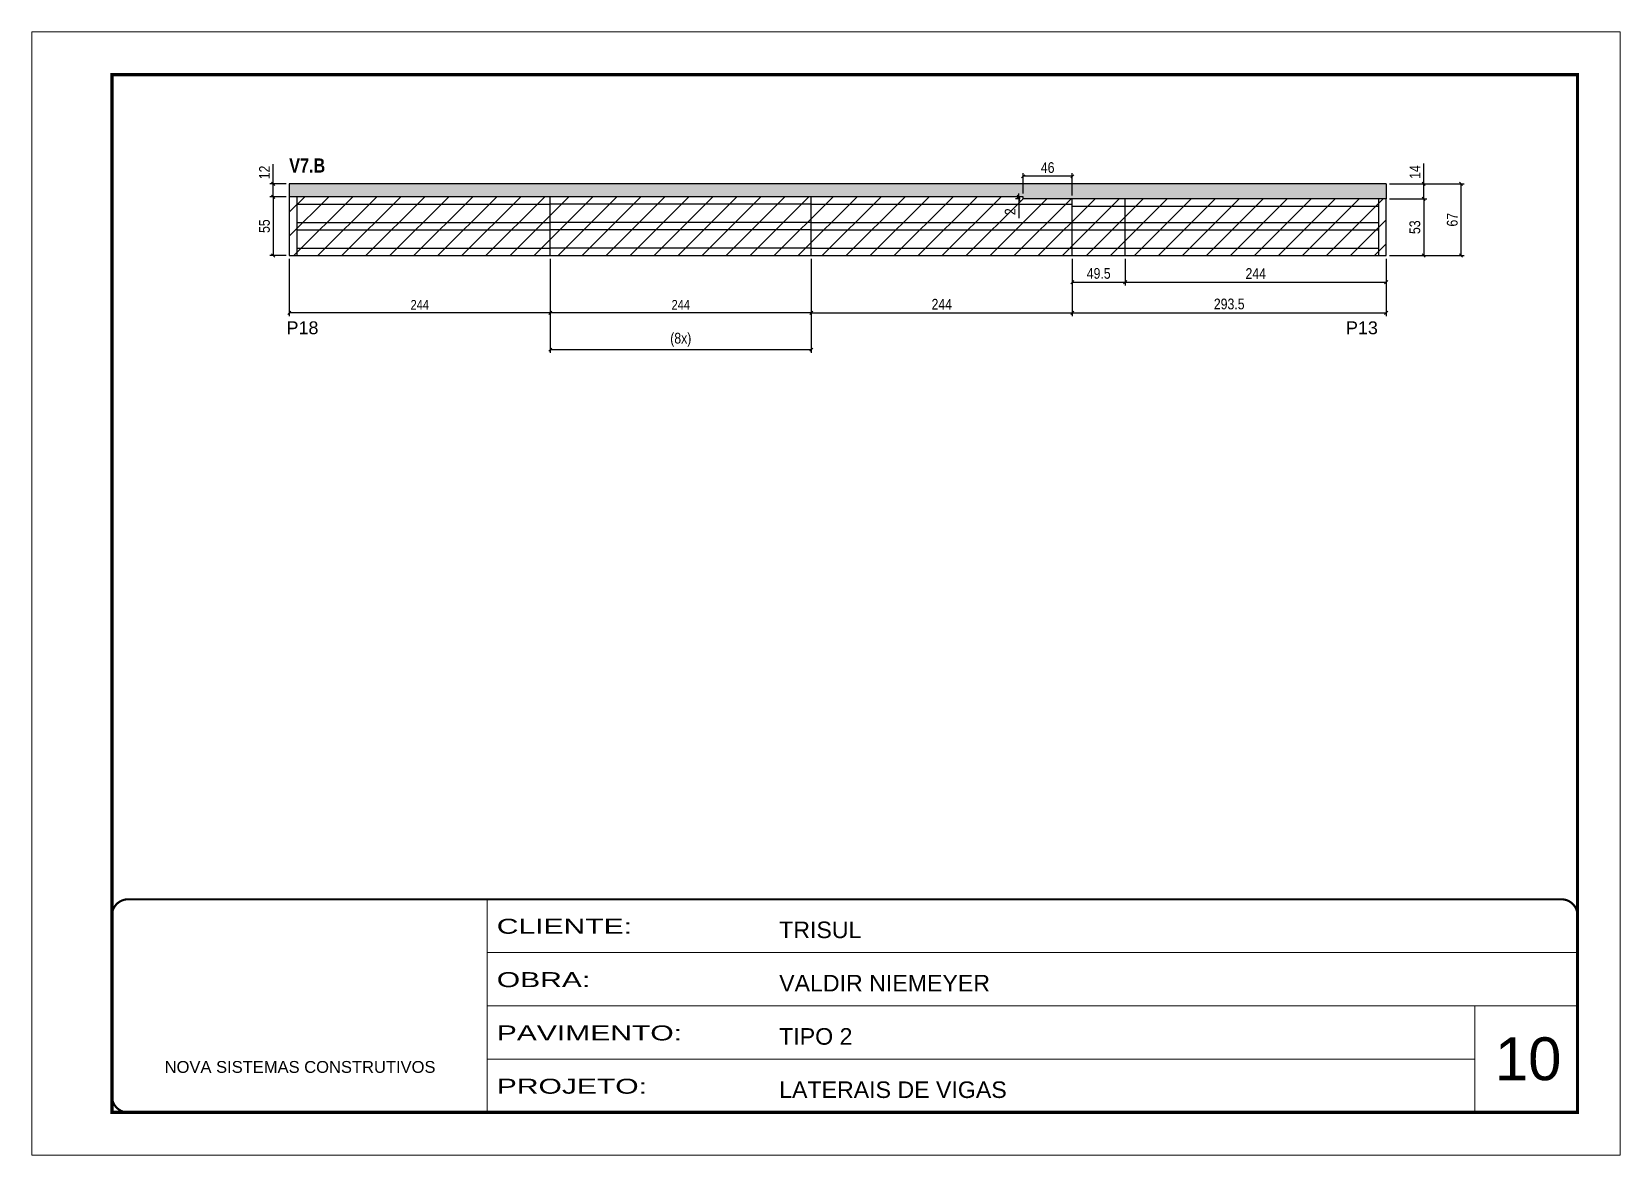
# Model space of a CAD drawing. Extents: x 3330 to 22105, y 1197 to 30204.
# Drawn here: x 14445 to 15930, y 26466 to 27516 of the extents above; entities that cross this region are included whole.
import ezdxf

# ---------------------------------------------------------------- set-up
doc = ezdxf.new("R2010")
doc.units = 0
doc.linetypes.add('CONTINUO', pattern=[0])
doc.linetypes.add('DASHED', pattern=[0.75, 0.5, -0.25])
for name, color, linetype in [('5', 5, 'Continuous'), ('COTA', 241, 'Continuous'), ('NOMENCLATURA', 7, 'Continuous'), ('Painéis', 200, 'Continuous'), ('SARR_2.2x7', 40, 'Continuous')]:
    doc.layers.add(name, color=color, linetype=linetype)
for name, color, linetype, lineweight in [('CARIMBO', 255, 'Continuous', 9), ('Folhas', 255, 'Continuous', 9), ('Hachura', 251, 'Continuous', 9), ('SARRAFO DE PRESSAO', 251, 'DASHED', 9)]:
    doc.layers.add(name, color=color, linetype=linetype, lineweight=lineweight)
doc.styles.add('ARIAL', font='arial.ttf')
doc.styles.add('COTA TECNICA', font='techl___.ttf', dxfattribs={"height": 10})
doc.styles.add('COTA TECNICA-50', font='techl___.ttf', dxfattribs={"height": 9})
doc.styles.get("Standard").update_dxf_attribs({"font": 'arial.ttf'})
doc.styles.add('TECNICA', font='techb___.ttf', dxfattribs={"height": 10})
doc.styles.add('Tecnologia', font='')
doc.styles.get('Tecnologia').set_extended_font_data('Forgotten Futurist')
doc.dimstyles.new('COTA PAINEL-50', dxfattribs={"dimtxt": 9, "dimasz": 3, "dimexe": 3, "dimexo": 3, "dimgap": 3, "dimtad": 1, "dimdec": 1, "dimzin": 12, "dimdsep": 46, "dimtxsty": 'COTA TECNICA-50', "dimblk1": 'OBLIQUE', "dimblk2": 'OBLIQUE', "dimsah": 1, "dimcen": 0.9, "dimclrd": 4, "dimclre": 4, "dimclrt": 240, "dimadec": 1, "dimazin": 3, "dimtfac": 1, "dimtdec": 1, "dimtmove": 0, "dimatfit": 3, "dimfxl": 1, "dimtolj": 1, "dimtzin": 12, "dimarcsym": 0})
doc.dimstyles.new('PAINEL', dxfattribs={"dimtxt": 10, "dimasz": 3, "dimexe": 3, "dimexo": 3, "dimgap": 3, "dimtad": 1, "dimdec": 1, "dimzin": 12, "dimdsep": 46, "dimtxsty": 'COTA TECNICA', "dimblk1": 'OBLIQUE', "dimblk2": 'OBLIQUE', "dimsah": 1, "dimcen": 0.9, "dimclrd": 4, "dimclre": 4, "dimclrt": 240, "dimadec": 1, "dimazin": 3, "dimtfac": 1, "dimtdec": 1, "dimtmove": 0, "dimatfit": 3, "dimfxl": 1, "dimtolj": 1, "dimtzin": 12, "dimarcsym": 0})

msp = doc.modelspace()

# ---------------------------------------------------------------- texts
at = {"layer": '5', "linetype": 'Continuous'}
for s, p in [('P18', (14682.72, 27233.32)), ('P13', (15673.17, 27233.32))]:
    msp.add_text(s, height=12, rotation=359.99996, dxfattribs=at).set_placement(p)
at = {"layer": 'CARIMBO', "style": 'ARIAL'}
msp.add_text('10', height=40, dxfattribs=at).set_placement((15812.42, 26536.12))
at = {"layer": 'NOMENCLATURA', "style": 'TECNICA'}
msp.add_text('V7.B', height=13.2, dxfattribs=at).set_placement((14685.25, 27384.37))

# ---------------------------------------------------------------- blocks, each defined once
blk = doc.blocks.new('9999999999')
at = {"color": 30, "linetype": 'CONTINUO'}
for p, q in [((98564.6, 34230.2), (98564.6, 34429.4)), ((98564.6, 34379.6), (99584, 34379.6)), ((98564.6, 34329.8), (99488, 34329.8)), ((99584, 34329.8), (99488, 34329.8)), ((99488, 34329.8), (99488, 34230.2)), ((98564.6, 34280), (99488, 34280))]:
    blk.add_line(p, q, dxfattribs=at)
at = {"color": 30, "linetype": 'CONTINUO', "const_width": 2}
blk.add_lwpolyline([(99584, 34230.2), (99584, 34414.4, 0.414214), (99569, 34429.4), (98229, 34429.4, 0.414214), (98214, 34414.4), (98214, 34245.2, 0.414214), (98229, 34230.2), (99584, 34230.2)], format="xyb", dxfattribs=at)
at = {"layer": 'Folhas'}
blk.add_lwpolyline([(98139, 34190.2), (99624, 34190.2), (99624, 35240.2), (98139, 35240.2)], close=True, dxfattribs=at)
at = {"layer": 'Folhas', "color": 30, "const_width": 3}
blk.add_lwpolyline([(98214, 34230.2), (99584, 34230.2), (99584, 35200.2), (98214, 35200.2)], close=True, dxfattribs=at)
at = {"color": 7, "linetype": 'Continuous', "ltscale": 5, "style": 'ARIAL'}
for s, height, p in [('TRISUL', 15.48, (98837.7, 34393.1)), ('VALDIR NIEMEYER', 15.483, (98837.7, 34343.3)), ('TIPO 2', 15.48, (98837.7, 34293.5)), ('NOVA SISTEMAS CONSTRUTIVOS', 11.059, (98263.2, 34267.2)), ('LATERAIS DE VIGAS', 15.483, (98837.7, 34243.7))]:
    blk.add_text(s, height=height, dxfattribs=at).set_placement(p)
at = {"layer": 'Folhas', "color": 7, "style": 'Tecnologia', "width": 1.5}
for s, p in [('CLIENTE:', (98573.7, 34397.2)), ('OBRA:', (98573.7, 34347.3)), ('PAVIMENTO:', (98573.7, 34297.5)), ('PROJETO:', (98573.7, 34247.7))]:
    blk.add_text(s, height=14, dxfattribs=at).set_placement(p)
blk = doc.blocks.new('_Oblique')
at = {"color": 0, "linetype": 'ByBlock', "lineweight": -2}
blk.add_line((-0.5, -0.5), (0.5, 0.5), dxfattribs=at)
blk = doc.blocks.new('*D1178')
at = {"layer": 'COTA', "color": 4, "linetype": 'ByBlock', "lineweight": -2, "transparency": 16777216}
for p, q in [((14929.3, 27303.8), (14929.3, 27250.2)), ((15173.3, 27303.8), (15173.3, 27250.2)), ((15173.3, 27253.2), (14929.3, 27253.2))]:
    blk.add_line(p, q, dxfattribs=at)
at = {"layer": 'Defpoints', "color": 0, "linetype": 'ByBlock', "transparency": 16777216}
for p in [(14929.3, 27306.8), (15173.3, 27306.8), (14929.3, 27253.2)]:
    blk.add_point(p, dxfattribs=at)
at = {"layer": 'COTA', "color": 4, "linetype": 'ByBlock', "lineweight": -2, "transparency": 16777216, "xscale": 3, "yscale": 3, "zscale": 3, "rotation": 180}
blk.add_blockref('_Oblique', (14929.3, 27253.2), dxfattribs=at)
at = {"layer": 'COTA', "color": 4, "linetype": 'ByBlock', "lineweight": -2, "transparency": 16777216, "xscale": 3, "yscale": 3, "zscale": 3}
blk.add_blockref('_Oblique', (15173.3, 27253.2), dxfattribs=at)
at = {"layer": 'COTA', "color": 240, "linetype": 'ByBlock', "transparency": 16777216, "insert": (15051.3, 27260.8), "char_height": 9, "attachment_point": 5, "style": 'COTA TECNICA-50'}
blk.add_mtext('\\A1;244', dxfattribs=at)
blk = doc.blocks.new('*D1179')
at = {"layer": 'COTA', "color": 4, "linetype": 'ByBlock', "lineweight": -2, "transparency": 16777216}
for p, q in [((14685.3, 27303.8), (14685.3, 27250.2)), ((14929.3, 27303.8), (14929.3, 27250.2)), ((14929.3, 27253.2), (14685.3, 27253.2))]:
    blk.add_line(p, q, dxfattribs=at)
at = {"layer": 'Defpoints', "color": 0, "linetype": 'ByBlock', "transparency": 16777216}
for p in [(14685.3, 27306.8), (14929.3, 27306.8), (14685.3, 27253.2)]:
    blk.add_point(p, dxfattribs=at)
at = {"layer": 'COTA', "color": 4, "linetype": 'ByBlock', "lineweight": -2, "transparency": 16777216, "xscale": 3, "yscale": 3, "zscale": 3, "rotation": 180}
blk.add_blockref('_Oblique', (14685.3, 27253.2), dxfattribs=at)
at = {"layer": 'COTA', "color": 4, "linetype": 'ByBlock', "lineweight": -2, "transparency": 16777216, "xscale": 3, "yscale": 3, "zscale": 3}
blk.add_blockref('_Oblique', (14929.3, 27253.2), dxfattribs=at)
at = {"layer": 'COTA', "color": 240, "linetype": 'ByBlock', "transparency": 16777216, "insert": (14807.3, 27260.8), "char_height": 9, "attachment_point": 5, "style": 'COTA TECNICA-50'}
blk.add_mtext('\\A1;244', dxfattribs=at)
blk = doc.blocks.new('*D1240')
at = {"layer": 'COTA', "color": 4, "linetype": 'ByBlock', "lineweight": -2, "transparency": 16777216}
for p, q in [((15173.3, 27303.8), (15173.3, 27250.2)), ((15417.3, 27303.8), (15417.3, 27250.2)), ((15173.3, 27253.2), (15417.3, 27253.2))]:
    blk.add_line(p, q, dxfattribs=at)
at = {"layer": 'Defpoints', "color": 0, "linetype": 'ByBlock', "transparency": 16777216}
for p in [(15173.3, 27306.8), (15417.3, 27306.8), (15417.3, 27253.2)]:
    blk.add_point(p, dxfattribs=at)
at = {"layer": 'COTA', "color": 4, "linetype": 'ByBlock', "lineweight": -2, "transparency": 16777216, "xscale": 3, "yscale": 3, "zscale": 3, "rotation": 180}
blk.add_blockref('_Oblique', (15173.3, 27253.2), dxfattribs=at)
at = {"layer": 'COTA', "color": 4, "linetype": 'ByBlock', "lineweight": -2, "transparency": 16777216, "xscale": 3, "yscale": 3, "zscale": 3}
blk.add_blockref('_Oblique', (15417.3, 27253.2), dxfattribs=at)
at = {"layer": 'COTA', "color": 240, "linetype": 'ByBlock', "transparency": 16777216, "insert": (15295.3, 27261.3), "char_height": 10, "attachment_point": 5, "style": 'COTA TECNICA'}
blk.add_mtext('\\A1;244', dxfattribs=at)
blk = doc.blocks.new('*D1241')
at = {"layer": 'COTA', "color": 4, "linetype": 'ByBlock', "lineweight": -2, "transparency": 16777216}
for p, q in [((15745.8, 27373.8), (15745.8, 27393)), ((15713.8, 27373.8), (15748.8, 27373.8)), ((15745.8, 27359.8), (15745.8, 27373.8)), ((15713.8, 27359.8), (15748.8, 27359.8))]:
    blk.add_line(p, q, dxfattribs=at)
at = {"layer": 'Defpoints', "color": 0, "linetype": 'ByBlock', "transparency": 16777216}
for p in [(15710.8, 27373.8), (15745.8, 27373.8), (15710.8, 27359.8)]:
    blk.add_point(p, dxfattribs=at)
at = {"layer": 'COTA', "color": 4, "linetype": 'ByBlock', "lineweight": -2, "transparency": 16777216, "xscale": 3, "yscale": 3, "zscale": 3}
for p, rotation in [((15745.8, 27373.8), 90), ((15745.8, 27359.8), 270)]:
    blk.add_blockref('_Oblique', p, dxfattribs=dict(at, rotation=rotation))
at = {"layer": 'COTA', "color": 240, "linetype": 'ByBlock', "transparency": 16777216, "insert": (15737.7, 27384.9), "char_height": 10, "attachment_point": 5, "rotation": 90, "style": 'COTA TECNICA'}
blk.add_mtext('\\A1;14', dxfattribs=at)
blk = doc.blocks.new('*D1242')
at = {"layer": 'COTA', "color": 4, "linetype": 'ByBlock', "lineweight": -2, "transparency": 16777216}
for p, q in [((15713.8, 27359.8), (15748.8, 27359.8)), ((15745.8, 27359.8), (15745.8, 27306.8)), ((15713.8, 27306.8), (15748.8, 27306.8))]:
    blk.add_line(p, q, dxfattribs=at)
at = {"layer": 'Defpoints', "color": 0, "linetype": 'ByBlock', "transparency": 16777216}
for p in [(15710.8, 27359.8), (15710.8, 27306.8), (15745.8, 27306.8)]:
    blk.add_point(p, dxfattribs=at)
at = {"layer": 'COTA', "color": 4, "linetype": 'ByBlock', "lineweight": -2, "transparency": 16777216, "xscale": 3, "yscale": 3, "zscale": 3}
for p, rotation in [((15745.8, 27359.8), 90), ((15745.8, 27306.8), 270)]:
    blk.add_blockref('_Oblique', p, dxfattribs=dict(at, rotation=rotation))
at = {"layer": 'COTA', "color": 240, "linetype": 'ByBlock', "transparency": 16777216, "insert": (15737.6, 27333.3), "char_height": 10, "attachment_point": 5, "rotation": 90, "style": 'COTA TECNICA'}
blk.add_mtext('\\A1;53', dxfattribs=at)
blk = doc.blocks.new('*D1243')
at = {"layer": 'COTA', "color": 4, "linetype": 'ByBlock', "lineweight": -2, "transparency": 16777216}
for p, q in [((15713.8, 27373.8), (15783.7, 27373.8)), ((15780.7, 27306.8), (15780.7, 27373.8)), ((15713.8, 27306.8), (15783.7, 27306.8))]:
    blk.add_line(p, q, dxfattribs=at)
at = {"layer": 'Defpoints', "color": 0, "linetype": 'ByBlock', "transparency": 16777216}
for p in [(15710.8, 27373.8), (15780.7, 27373.8), (15710.8, 27306.8)]:
    blk.add_point(p, dxfattribs=at)
at = {"layer": 'COTA', "color": 4, "linetype": 'ByBlock', "lineweight": -2, "transparency": 16777216, "xscale": 3, "yscale": 3, "zscale": 3}
for p, rotation in [((15780.7, 27373.8), 90), ((15780.7, 27306.8), 270)]:
    blk.add_blockref('_Oblique', p, dxfattribs=dict(at, rotation=rotation))
at = {"layer": 'COTA', "color": 240, "linetype": 'ByBlock', "transparency": 16777216, "insert": (15772.6, 27340.3), "char_height": 10, "attachment_point": 5, "rotation": 90, "style": 'COTA TECNICA'}
blk.add_mtext('\\A1;67', dxfattribs=at)
blk = doc.blocks.new('*D1244')
at = {"layer": 'COTA', "color": 4, "linetype": 'ByBlock', "lineweight": -2, "transparency": 16777216}
for p, q in [((14929.3, 27303.8), (14929.3, 27215.9)), ((15173.3, 27303.8), (15173.3, 27215.9)), ((14929.3, 27218.9), (15173.3, 27218.9))]:
    blk.add_line(p, q, dxfattribs=at)
at = {"layer": 'Defpoints', "color": 0, "linetype": 'ByBlock', "transparency": 16777216}
for p in [(14929.3, 27306.8), (15173.3, 27306.8), (15173.3, 27218.9)]:
    blk.add_point(p, dxfattribs=at)
at = {"layer": 'COTA', "color": 4, "linetype": 'ByBlock', "lineweight": -2, "transparency": 16777216, "xscale": 3, "yscale": 3, "zscale": 3, "rotation": 180}
blk.add_blockref('_Oblique', (14929.3, 27218.9), dxfattribs=at)
at = {"layer": 'COTA', "color": 4, "linetype": 'ByBlock', "lineweight": -2, "transparency": 16777216, "xscale": 3, "yscale": 3, "zscale": 3}
blk.add_blockref('_Oblique', (15173.3, 27218.9), dxfattribs=at)
at = {"layer": 'COTA', "color": 240, "linetype": 'ByBlock', "transparency": 16777216, "insert": (15051.3, 27228.1), "char_height": 10, "attachment_point": 5, "style": 'COTA TECNICA'}
blk.add_mtext('\\A1;(8x)', dxfattribs=at)
blk = doc.blocks.new('*D1245')
at = {"layer": 'COTA', "color": 4, "linetype": 'ByBlock', "lineweight": -2, "transparency": 16777216}
for p, q in [((15417.3, 27303.8), (15417.3, 27250.2)), ((15710.8, 27303.8), (15710.8, 27250.2)), ((15417.3, 27253.2), (15710.8, 27253.2))]:
    blk.add_line(p, q, dxfattribs=at)
at = {"layer": 'Defpoints', "color": 0, "linetype": 'ByBlock', "transparency": 16777216}
for p in [(15417.3, 27306.8), (15710.8, 27306.8), (15710.8, 27253.2)]:
    blk.add_point(p, dxfattribs=at)
at = {"layer": 'COTA', "color": 4, "linetype": 'ByBlock', "lineweight": -2, "transparency": 16777216, "xscale": 3, "yscale": 3, "zscale": 3, "rotation": 180}
blk.add_blockref('_Oblique', (15417.3, 27253.2), dxfattribs=at)
at = {"layer": 'COTA', "color": 4, "linetype": 'ByBlock', "lineweight": -2, "transparency": 16777216, "xscale": 3, "yscale": 3, "zscale": 3}
blk.add_blockref('_Oblique', (15710.8, 27253.2), dxfattribs=at)
at = {"layer": 'COTA', "color": 240, "linetype": 'ByBlock', "transparency": 16777216, "insert": (15564, 27261.5), "char_height": 10, "attachment_point": 5, "style": 'COTA TECNICA'}
blk.add_mtext('\\A1;293.5', dxfattribs=at)
blk = doc.blocks.new('*D1246')
at = {"layer": 'COTA', "color": 4, "linetype": 'ByBlock', "lineweight": -2, "transparency": 16777216}
for p, q in [((15417.3, 27303.8), (15417.3, 27278.9)), ((15466.8, 27303.8), (15466.8, 27278.9)), ((15417.3, 27281.9), (15466.8, 27281.9))]:
    blk.add_line(p, q, dxfattribs=at)
at = {"layer": 'Defpoints', "color": 0, "linetype": 'ByBlock', "transparency": 16777216}
for p in [(15417.3, 27306.8), (15466.8, 27306.8), (15466.8, 27281.9)]:
    blk.add_point(p, dxfattribs=at)
at = {"layer": 'COTA', "color": 4, "linetype": 'ByBlock', "lineweight": -2, "transparency": 16777216, "xscale": 3, "yscale": 3, "zscale": 3, "rotation": 180}
blk.add_blockref('_Oblique', (15417.3, 27281.9), dxfattribs=at)
at = {"layer": 'COTA', "color": 4, "linetype": 'ByBlock', "lineweight": -2, "transparency": 16777216, "xscale": 3, "yscale": 3, "zscale": 3}
blk.add_blockref('_Oblique', (15466.8, 27281.9), dxfattribs=at)
at = {"layer": 'COTA', "color": 240, "linetype": 'ByBlock', "transparency": 16777216, "insert": (15442, 27290.1), "char_height": 10, "attachment_point": 5, "style": 'COTA TECNICA'}
blk.add_mtext('\\A1;49.5', dxfattribs=at)
blk = doc.blocks.new('*D1247')
at = {"layer": 'COTA', "color": 4, "linetype": 'ByBlock', "lineweight": -2, "transparency": 16777216}
for p, q in [((15466.8, 27303.8), (15466.8, 27278.9)), ((15710.8, 27303.8), (15710.8, 27278.9)), ((15466.8, 27281.9), (15710.8, 27281.9))]:
    blk.add_line(p, q, dxfattribs=at)
at = {"layer": 'Defpoints', "color": 0, "linetype": 'ByBlock', "transparency": 16777216}
for p in [(15466.8, 27306.8), (15710.8, 27306.8), (15710.8, 27281.9)]:
    blk.add_point(p, dxfattribs=at)
at = {"layer": 'COTA', "color": 4, "linetype": 'ByBlock', "lineweight": -2, "transparency": 16777216, "xscale": 3, "yscale": 3, "zscale": 3, "rotation": 180}
blk.add_blockref('_Oblique', (15466.8, 27281.9), dxfattribs=at)
at = {"layer": 'COTA', "color": 4, "linetype": 'ByBlock', "lineweight": -2, "transparency": 16777216, "xscale": 3, "yscale": 3, "zscale": 3}
blk.add_blockref('_Oblique', (15710.8, 27281.9), dxfattribs=at)
at = {"layer": 'COTA', "color": 240, "linetype": 'ByBlock', "transparency": 16777216, "insert": (15588.8, 27290), "char_height": 10, "attachment_point": 5, "style": 'COTA TECNICA'}
blk.add_mtext('\\A1;244', dxfattribs=at)
blk = doc.blocks.new('*D1248')
at = {"layer": 'COTA', "color": 4, "linetype": 'ByBlock', "lineweight": -2, "transparency": 16777216}
for p, q in [((15371.3, 27364.8), (15371.3, 27383.9)), ((15417.3, 27362.8), (15417.3, 27383.9)), ((15417.3, 27380.9), (15371.3, 27380.9))]:
    blk.add_line(p, q, dxfattribs=at)
at = {"layer": 'Defpoints', "color": 0, "linetype": 'ByBlock', "transparency": 16777216}
for p in [(15371.3, 27380.9), (15371.3, 27361.8), (15417.3, 27359.8)]:
    blk.add_point(p, dxfattribs=at)
at = {"layer": 'COTA', "color": 4, "linetype": 'ByBlock', "lineweight": -2, "transparency": 16777216, "xscale": 3, "yscale": 3, "zscale": 3, "rotation": 180}
blk.add_blockref('_Oblique', (15371.3, 27380.9), dxfattribs=at)
at = {"layer": 'COTA', "color": 4, "linetype": 'ByBlock', "lineweight": -2, "transparency": 16777216, "xscale": 3, "yscale": 3, "zscale": 3}
blk.add_blockref('_Oblique', (15417.3, 27380.9), dxfattribs=at)
at = {"layer": 'COTA', "color": 240, "linetype": 'ByBlock', "transparency": 16777216, "insert": (15394.3, 27389), "char_height": 10, "attachment_point": 5, "style": 'COTA TECNICA'}
blk.add_mtext('\\A1;46', dxfattribs=at)
blk = doc.blocks.new('*D1249')
at = {"layer": 'COTA', "color": 4, "linetype": 'ByBlock', "lineweight": -2, "transparency": 16777216}
for p, q in [((15368.3, 27361.8), (15364.2, 27361.8)), ((15368.3, 27359.8), (15364.2, 27359.8)), ((15367.2, 27361.8), (15367.2, 27364.8)), ((15367.2, 27361.8), (15367.2, 27359.8)), ((15367.2, 27359.8), (15367.2, 27341.7))]:
    blk.add_line(p, q, dxfattribs=at)
at = {"layer": 'Defpoints', "color": 0, "linetype": 'ByBlock', "transparency": 16777216}
for p in [(15367.2, 27359.8), (15371.3, 27361.8), (15371.3, 27359.8)]:
    blk.add_point(p, dxfattribs=at)
at = {"layer": 'COTA', "color": 4, "linetype": 'ByBlock', "lineweight": -2, "transparency": 16777216, "xscale": 3, "yscale": 3, "zscale": 3}
for p, rotation in [((15367.2, 27361.8), 270), ((15367.2, 27359.8), 90)]:
    blk.add_blockref('_Oblique', p, dxfattribs=dict(at, rotation=rotation))
at = {"layer": 'COTA', "color": 240, "linetype": 'ByBlock', "transparency": 16777216, "insert": (15359.2, 27347.8), "char_height": 10, "attachment_point": 5, "rotation": 90, "style": 'COTA TECNICA'}
blk.add_mtext('\\A1;2', dxfattribs=at)
blk = doc.blocks.new('*D1250')
at = {"layer": 'COTA', "color": 4, "linetype": 'ByBlock', "lineweight": -2, "transparency": 16777216}
for p, q in [((14682.3, 27361.8), (14667.2, 27361.8)), ((14670.2, 27361.8), (14670.2, 27306.8)), ((14682.3, 27306.8), (14667.2, 27306.8))]:
    blk.add_line(p, q, dxfattribs=at)
at = {"layer": 'Defpoints', "color": 0, "linetype": 'ByBlock', "transparency": 16777216}
for p in [(14685.3, 27361.8), (14670.2, 27306.8), (14685.3, 27306.8)]:
    blk.add_point(p, dxfattribs=at)
at = {"layer": 'COTA', "color": 4, "linetype": 'ByBlock', "lineweight": -2, "transparency": 16777216, "xscale": 3, "yscale": 3, "zscale": 3}
for p, rotation in [((14670.2, 27361.8), 90), ((14670.2, 27306.8), 270)]:
    blk.add_blockref('_Oblique', p, dxfattribs=dict(at, rotation=rotation))
at = {"layer": 'COTA', "color": 240, "linetype": 'ByBlock', "transparency": 16777216, "insert": (14662.1, 27334.3), "char_height": 10, "attachment_point": 5, "rotation": 90, "style": 'COTA TECNICA'}
blk.add_mtext('\\A1;55', dxfattribs=at)
blk = doc.blocks.new('*D1251')
at = {"layer": 'COTA', "color": 4, "linetype": 'ByBlock', "lineweight": -2, "transparency": 16777216}
for p, q in [((14670.2, 27373.8), (14670.2, 27392.2)), ((14682.3, 27373.8), (14667.2, 27373.8)), ((14670.2, 27361.8), (14670.2, 27373.8)), ((14682.3, 27361.8), (14667.2, 27361.8))]:
    blk.add_line(p, q, dxfattribs=at)
at = {"layer": 'Defpoints', "color": 0, "linetype": 'ByBlock', "transparency": 16777216}
for p in [(14670.2, 27373.8), (14685.3, 27373.8), (14685.3, 27361.8)]:
    blk.add_point(p, dxfattribs=at)
at = {"layer": 'COTA', "color": 4, "linetype": 'ByBlock', "lineweight": -2, "transparency": 16777216, "xscale": 3, "yscale": 3, "zscale": 3}
for p, rotation in [((14670.2, 27373.8), 90), ((14670.2, 27361.8), 270)]:
    blk.add_blockref('_Oblique', p, dxfattribs=dict(at, rotation=rotation))
at = {"layer": 'COTA', "color": 240, "linetype": 'ByBlock', "transparency": 16777216, "insert": (14662.1, 27384.5), "char_height": 10, "attachment_point": 5, "rotation": 90, "style": 'COTA TECNICA'}
blk.add_mtext('\\A1;12', dxfattribs=at)

# ---------------------------------------------------------------- dimensions: what is measured, and where the dimension line sits
at = {"layer": 'COTA', "linetype": 'ByBlock'}
for base, p1, p2, picture, middle in [((14670.17, 27373.85), (14685.25, 27361.85), (14685.25, 27373.85), '*D1251', (14662.11, 27384.5)), ((15745.79, 27373.85), (15710.75, 27359.85), (15710.75, 27373.85), '*D1241', (15737.71, 27384.9)), ((15780.68, 27373.85), (15710.75, 27306.85), (15710.75, 27373.85), '*D1243', (15772.58, 27340.35)), ((14670.17, 27306.85), (14685.25, 27361.85), (14685.25, 27306.85), '*D1250', (14662.06, 27334.35)), ((15367.2, 27359.85), (15371.25, 27361.85), (15371.25, 27359.85), '*D1249', (15359.2, 27347.79)), ((15745.79, 27306.85), (15710.75, 27359.85), (15710.75, 27306.85), '*D1242', (15737.57, 27333.35))]:
    dim = msp.add_linear_dim(base=base, p1=p1, p2=p2, angle=90, dimstyle='PAINEL', dxfattribs=at)
    dim.commit()
    dim.dimension.update_dxf_attribs({"geometry": picture, "text_midpoint": middle})
for base, p1, p2, picture, middle in [((15371.25, 27380.93), (15417.25, 27359.85), (15371.25, 27361.85), '*D1248', (15394.25, 27389.03)), ((15417.25, 27253.22), (15173.25, 27306.85), (15417.25, 27306.85), '*D1240', (15295.25, 27261.29)), ((15710.75, 27253.22), (15417.25, 27306.85), (15710.75, 27306.85), '*D1245', (15564, 27261.46)), ((15466.75, 27281.95), (15417.25, 27306.85), (15466.75, 27306.85), '*D1246', (15442, 27290.09))]:
    dim = msp.add_linear_dim(base=base, p1=p1, p2=p2, dimstyle='PAINEL', dxfattribs=at)
    dim.commit()
    dim.dimension.update_dxf_attribs({"geometry": picture, "text_midpoint": middle})
dim = msp.add_linear_dim(base=(14685.25, 27253.22), p1=(14929.25, 27306.85), p2=(14685.25, 27306.85), angle=180, dimstyle='COTA PAINEL-50', override={"dimarcsym": 1}, dxfattribs=at)
dim.commit()
dim.dimension.update_dxf_attribs({"geometry": '*D1179', "text_midpoint": (14807.25, 27260.78)})
for base, p1, p2, dimstyle, override, picture, middle in [((14929.25, 27253.22), (15173.25, 27306.85), (14929.25, 27306.85), 'COTA PAINEL-50', {"dimarcsym": 1}, '*D1178', (15051.25, 27260.78)), ((15710.75, 27281.95), (15466.75, 27306.85), (15710.75, 27306.85), 'PAINEL', {"dimtmove": 1}, '*D1247', (15588.75, 27290.02))]:
    dim = msp.add_linear_dim(base=base, p1=p1, p2=p2, dimstyle=dimstyle, override=override, dxfattribs=at)
    dim.commit()
    dim.dimension.update_dxf_attribs({"geometry": picture, "text_midpoint": middle})
dim = msp.add_linear_dim(base=(15173.25, 27218.86), p1=(14929.25, 27306.85), p2=(15173.25, 27306.85), text='(8x)', dimstyle='PAINEL', dxfattribs=at)
dim.commit()
dim.dimension.update_dxf_attribs({"geometry": '*D1244', "text_midpoint": (15051.25, 27228.08)})

# ---------------------------------------------------------------- hatches: boundary and pattern name
at = {"layer": 'COTA', "linetype": 'ByBlock'}
h = msp.add_hatch(dxfattribs=at)
h.set_pattern_fill('AR-CONC', color=256, scale=0.03)
h.set_pattern_definition([(50, (-116174.9415, -5427.082), (5.46554007, -0.47817257), [0.5715, -6.2865]), (355, (-116174.9415, -5427.082), (-1.05730264, 5.73170536), [0.4572, -5.02921753]), (100.4514447, (-116174.486, -5427.122), (4.40823741, 5.25353256), [0.48570026, -5.34270734]), (46.1842, (-116174.9415, -5425.558), (8.13237123, -1.26126984), [0.85725, -9.42975]), (96.6355576, (-116174.264, -5425.663), (7.122124, 7.42278374), [0.7285507, -8.01406824]), (351.184151, (-116174.9415, -5425.558), (7.122124, 7.42278374), [0.685799, -7.54379196]), (21, (-116174.1795, -5425.939), (4.54843174, -3.06795595), [0.5715, -6.2865]), (326, (-116174.1795, -5425.939), (1.85406085, 5.52563898), [0.4572, -5.0292]), (71.451445, (-116173.8004, -5426.195), (6.40249258, 2.45768307), [0.48570026, -5.34269813]), (37.5, (-116174.9415, -5427.0821), (0.092658098, 2.536651166), [0, -4.96824, 0, -5.1054, 0, -5.04825]), (7.5, (-116174.9415, -5427.0821), (2.004589875, 3.005417245), [0, -2.91084, 0, -4.85394, 0, -1.92405]), (327.5, (-116176.6407, -5427.0821), (4.067717855, -0.17186232), [0, -1.905, 0, -5.9436, 0, -7.8867]), (317.5, (-116177.4027, -5427.082), (4.44387544, 0.76279473), [0, -2.4765, 0, -3.94716, 0, -5.6007])])
h.paths.add_polyline_path([(15710.75, 27359.85), (15710.75, 27373.85), (14685.25, 27373.85), (14685.25, 27361.85), (15371.25, 27361.85), (15371.25, 27359.85)])
at = {"layer": 'Hachura', "linetype": 'ByBlock'}
h = msp.add_hatch(dxfattribs=at)
h.set_pattern_fill('ANSI31', color=256, scale=5)
h.paths.add_polyline_path([(15710.75, 27359.85), (15466.75, 27359.85), (15466.75, 27306.85), (15710.75, 27306.85)])
h.paths.add_polyline_path([(15466.75, 27359.85), (15417.25, 27359.85), (15417.25, 27306.85), (15466.75, 27306.85)])
h.paths.add_polyline_path([(15417.25, 27359.85), (15371.25, 27359.85), (15371.25, 27361.85), (15173.25, 27361.85), (15173.25, 27306.85), (15417.25, 27306.85)])
h.paths.add_polyline_path([(15173.25, 27361.85), (14929.25, 27361.85), (14929.25, 27306.85), (15173.25, 27306.85)])
h.paths.add_polyline_path([(14929.25, 27361.85), (14685.25, 27361.85), (14685.25, 27306.85), (14929.25, 27306.85)])
h.paths.add_polyline_path([(15369.13, 27341.55), (15369.13, 27354.53), (15348.54, 27354.53), (15348.54, 27341.55)], flags=24)

# ---------------------------------------------------------------- linework, layer by layer
at = {"layer": 'COTA', "linetype": 'ByBlock'}
for p, q in [((15710.75, 27373.85), (14685.25, 27373.85)), ((14685.25, 27373.85), (14685.25, 27361.85)), ((15710.75, 27373.85), (15710.75, 27359.85))]:
    msp.add_line(p, q, dxfattribs=at)
at = {"layer": 'Painéis', "linetype": 'Continuous'}
for p, q in [((14685.25, 27361.85), (14685.25, 27306.85)), ((15371.25, 27361.85), (14685.25, 27361.85)), ((14929.25, 27306.85), (14929.25, 27361.85)), ((15173.25, 27306.85), (15173.25, 27361.85)), ((15371.25, 27359.85), (15371.25, 27361.85)), ((15710.75, 27359.85), (15371.25, 27359.85)), ((15417.25, 27306.85), (15417.25, 27359.85)), ((15466.75, 27306.85), (15466.75, 27359.88)), ((15710.75, 27306.85), (15710.75, 27359.85)), ((14685.25, 27306.85), (15710.75, 27306.85))]:
    msp.add_line(p, q, dxfattribs=at)
at = {"layer": 'SARR_2.2x7', "linetype": 'Continuous'}
for p, q in [((14692.25, 27361.85), (14692.25, 27306.85)), ((14692.25, 27354.85), (14929.25, 27354.85)), ((15173.25, 27354.85), (14929.25, 27354.85)), ((15173.25, 27354.85), (15417.25, 27354.85)), ((15703.75, 27306.85), (15703.75, 27359.85)), ((15417.25, 27352.85), (15703.75, 27352.85)), ((14692.25, 27337.84), (14929.25, 27337.84)), ((14692.25, 27330.84), (14929.25, 27330.84)), ((15173.25, 27337.84), (14929.25, 27337.84)), ((15173.25, 27330.84), (14929.25, 27330.84)), ((15173.25, 27337.84), (15417.25, 27337.84)), ((15173.25, 27330.84), (15417.25, 27330.84)), ((15417.25, 27337.84), (15703.75, 27337.84)), ((15417.25, 27330.84), (15703.75, 27330.84)), ((14692.25, 27313.85), (14929.25, 27313.85)), ((15173.25, 27313.85), (14929.25, 27313.85)), ((15173.25, 27313.85), (15417.25, 27313.85)), ((15417.25, 27313.85), (15703.75, 27313.85))]:
    msp.add_line(p, q, dxfattribs=at)

# ---------------------------------------------------------------- block references
at = {"layer": 'SARRAFO DE PRESSAO', "color": 6, "linetype": 'ByBlock'}
msp.add_blockref('9999999999', (-83694.42, -7724.23), dxfattribs=at)

msp.set_redraw_order([(e.dxf.handle, doc.entitydb.next_handle()) for e in msp.query("TEXT MTEXT ATTDEF DIMENSION ARC_DIMENSION")])  # texts and dimensions are drawn at this point

doc.saveas('drawing.dxf')
